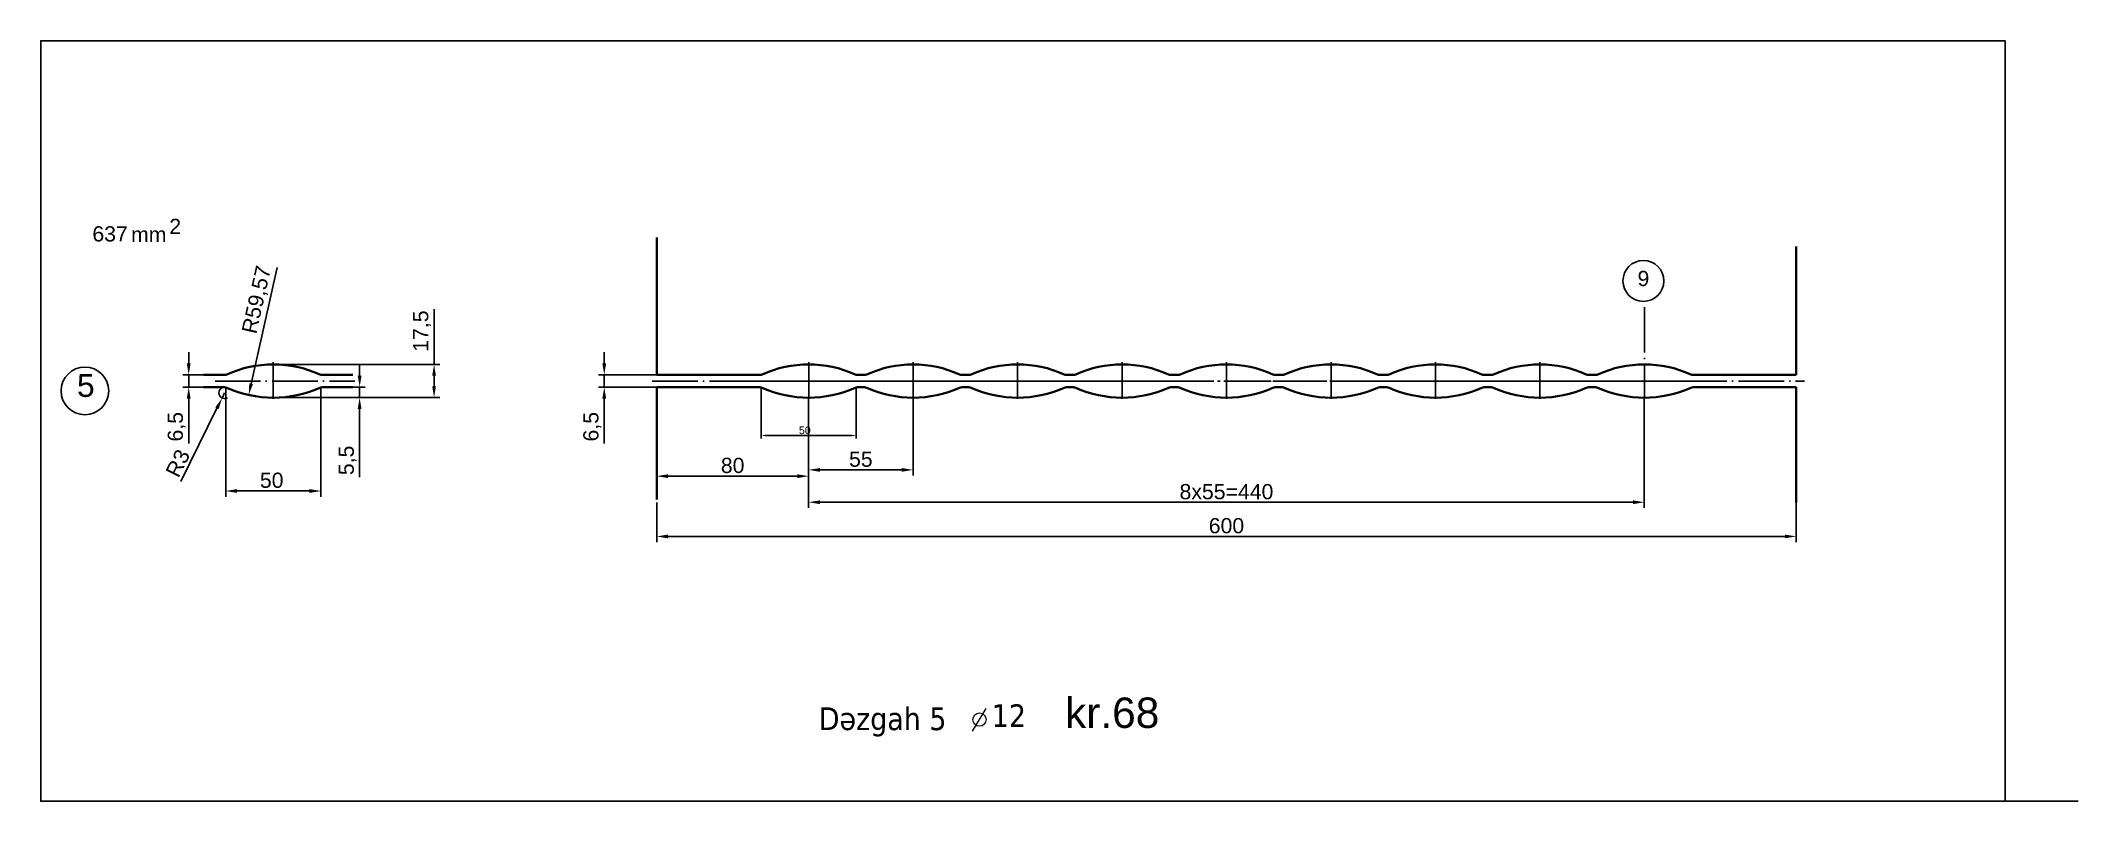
# Model space of a CAD drawing. Header units: millimetres. Extents: x 6647 to 33601, y -1887 to 8501.
# Drawn here: x 32088 to 33161, y 6501 to 6901 of the extents above; entities that cross this region are included whole.
import ezdxf

# ---------------------------------------------------------------- set-up
doc = ezdxf.new("R2010")
doc.units = ezdxf.units.MM
doc.linetypes.add('ACAD_ISO04W100', pattern=[30, 24, -3, 0, -3])
for name, color, linetype, lineweight in [('осевые', 4, 'ACAD_ISO04W100', 25), ('размерные', 220, 'Continuous', 25), ('тонкая', 7, 'Continuous', 25), ('тонкий', 7, 'Continuous', 20)]:
    doc.layers.add(name, color=color, linetype=linetype, lineweight=lineweight)
doc.styles.add('s1v4', font='ARIAL.TTF', dxfattribs={"height": 4})
doc.styles.add('s4v4', font='ARIAL.TTF', dxfattribs={"height": 16})
doc.styles.get("Standard").update_dxf_attribs({"font": 'ARIAL.TTF'})
doc.dimstyles.new('s1v4', dxfattribs={"dimtxt": 4, "dimasz": 3, "dimexe": 1.5, "dimexo": 0, "dimgap": 0.7, "dimtad": 1, "dimtxsty": 'Standard', "dimcen": 2.5, "dimadec": 0, "dimazin": 0, "dimtfac": 1, "dimtix": 1, "dimtmove": 0, "dimatfit": 3, "dimfxl": 1, "dimarcsym": 0})
doc.dimstyles.new('s2v4', dxfattribs={"dimtxt": 8, "dimasz": 6, "dimexe": 3, "dimexo": 0, "dimgap": 1.5, "dimtad": 1, "dimtxsty": 'Standard', "dimcen": 2.5, "dimadec": 0, "dimazin": 0, "dimtfac": 1, "dimtmove": 0, "dimatfit": 3, "dimfxl": 1, "dimarcsym": 0})

msp = doc.modelspace()

# ---------------------------------------------------------------- texts
at = {"insert": (32931.7346, 6776.0202), "char_height": 8, "attachment_point": 5}
msp.add_mtext('9', dxfattribs=at)
at = {"layer": 'размерные', "style": 's4v4'}
msp.add_text('kr.68', height=16, dxfattribs=at).set_placement((32627.1824, 6539.6558))
at = {"layer": 'тонкая', "style": 's1v4'}
for s, p in [('637', (32115.0815, 6795.555)), ('mm', (32135.4502, 6795.2135)), ('2', (32155.5901, 6799.5026))]:
    msp.add_text(s, height=8, dxfattribs=at).set_placement(p)
at = {"layer": 'тонкий', "style": 's1v4'}
msp.add_text('5', height=12, dxfattribs=at).set_placement((32106.9794, 6713.7968))
at = {"layer": 'тонкий', "insert": (32497.5876, 6550.5195), "char_height": 12, "attachment_point": 1, "style": 's1v4'}
msp.add_mtext('{\\fTahoma|b0|i0|c238|p32;Dəzgah \\fTahoma|b0|i0|c0|p32;5}', dxfattribs=at)
at = {"layer": 'тонкий', "insert": (32588.6326, 6552.1044), "char_height": 12, "width": 33.292, "attachment_point": 1, "style": 's1v4'}
msp.add_mtext('{\\fTahoma|b0|i0|c162|p32;12\\fTxt|b0|i0|c238|p2; }', dxfattribs=at)

# ---------------------------------------------------------------- blocks, each defined once
blk = doc.blocks.new('*D154')
at = {"layer": 'Defpoints', "color": 0, "transparency": 16777216}
for p in [(32384.6, 6718.9), (32412.2, 6725.4), (32412.2, 6718.9)]:
    blk.add_point(p, dxfattribs=at)
at = {"layer": 'тонкий', "color": 0, "lineweight": -2, "transparency": 16777216}
for p, q in [((32384.6, 6731.4), (32384.6, 6737.4)), ((32412.2, 6725.4), (32381.6, 6725.4)), ((32412.2, 6718.9), (32381.6, 6718.9)), ((32384.6, 6725.4), (32384.6, 6718.9)), ((32384.6, 6712.9), (32384.6, 6689.2))]:
    blk.add_line(p, q, dxfattribs=at)
at = {"layer": 'тонкий', "color": 0, "transparency": 16777216}
for points in [[(32383.6, 6731.4), (32385.6, 6731.4), (32384.6, 6725.4)], [(32383.6, 6712.9), (32385.6, 6712.9), (32384.6, 6718.9)]]:
    blk.add_solid(points, dxfattribs=at)
at = {"layer": 'тонкий', "color": 0, "transparency": 16777216, "insert": (32378.3, 6698.1), "char_height": 8, "attachment_point": 5, "rotation": 90}
blk.add_mtext('6,5', dxfattribs=at)
blk = doc.blocks.new('*D91')
at = {"layer": 'Defpoints', "color": 0, "transparency": 16777216}
for p in [(32165.8, 6718.9), (32173.6, 6725.4), (32173.6, 6718.9)]:
    blk.add_point(p, dxfattribs=at)
at = {"layer": 'тонкий', "color": 0, "lineweight": -2, "transparency": 16777216}
for p, q in [((32165.8, 6731.4), (32165.8, 6737.4)), ((32173.6, 6725.4), (32162.8, 6725.4)), ((32173.6, 6718.9), (32162.8, 6718.9)), ((32165.8, 6725.4), (32165.8, 6718.9)), ((32165.8, 6712.9), (32165.8, 6689.2))]:
    blk.add_line(p, q, dxfattribs=at)
at = {"layer": 'тонкий', "color": 0, "transparency": 16777216}
for points in [[(32164.8, 6731.4), (32166.8, 6731.4), (32165.8, 6725.4)], [(32164.8, 6712.9), (32166.8, 6712.9), (32165.8, 6718.9)]]:
    blk.add_solid(points, dxfattribs=at)
at = {"layer": 'тонкий', "color": 0, "transparency": 16777216, "insert": (32159.5, 6698.1), "char_height": 8, "attachment_point": 5, "rotation": 90}
blk.add_mtext('6,5', dxfattribs=at)
blk = doc.blocks.new('*D92')
at = {"layer": 'Defpoints', "color": 0, "transparency": 16777216}
for p in [(32185.3, 6718.8), (32235.4, 6718.8), (32185.3, 6664.3)]:
    blk.add_point(p, dxfattribs=at)
at = {"layer": 'тонкий', "color": 0, "lineweight": -2, "transparency": 16777216}
for p, q in [((32185.3, 6718.8), (32185.3, 6661.3)), ((32235.4, 6718.8), (32235.4, 6661.3)), ((32229.4, 6664.3), (32191.3, 6664.3))]:
    blk.add_line(p, q, dxfattribs=at)
at = {"layer": 'тонкий', "color": 0, "transparency": 16777216}
for points in [[(32191.3, 6665.3), (32191.3, 6663.3), (32185.3, 6664.3)], [(32229.4, 6665.3), (32229.4, 6663.3), (32235.4, 6664.3)]]:
    blk.add_solid(points, dxfattribs=at)
at = {"layer": 'тонкий', "color": 0, "transparency": 16777216, "insert": (32209.5, 6669.9), "char_height": 8, "attachment_point": 5}
blk.add_mtext('50', dxfattribs=at)
blk = doc.blocks.new('*D162')
at = {"layer": 'Defpoints', "color": 0, "transparency": 16777216}
for p in [(32252.2, 6718.9), (32255.8, 6718.9), (32210.4, 6713.4)]:
    blk.add_point(p, dxfattribs=at)
at = {"layer": 'тонкий', "color": 0, "lineweight": -2, "transparency": 16777216}
for p, q in [((32255.8, 6724.9), (32255.8, 6730.9)), ((32252.2, 6718.9), (32258.8, 6718.9)), ((32255.8, 6718.9), (32255.8, 6713.4)), ((32210.4, 6713.4), (32258.8, 6713.4)), ((32255.8, 6707.4), (32255.8, 6671.6))]:
    blk.add_line(p, q, dxfattribs=at)
at = {"layer": 'тонкий', "color": 0, "transparency": 16777216}
for points in [[(32254.8, 6724.9), (32256.8, 6724.9), (32255.8, 6718.9)], [(32254.8, 6707.4), (32256.8, 6707.4), (32255.8, 6713.4)]]:
    blk.add_solid(points, dxfattribs=at)
at = {"layer": 'тонкий', "color": 0, "transparency": 16777216, "insert": (32249.5, 6680.4), "char_height": 8, "attachment_point": 5, "rotation": 90}
blk.add_mtext('5,5', dxfattribs=at)
blk = doc.blocks.new('*D93')
at = {"layer": 'Defpoints', "color": 0, "transparency": 16777216}
for p in [(32211.1, 6730.9), (32295, 6730.9), (32255, 6713.4)]:
    blk.add_point(p, dxfattribs=at)
at = {"layer": 'тонкий', "color": 0, "lineweight": -2, "transparency": 16777216}
for p, q in [((32295, 6730.9), (32295, 6760)), ((32211.1, 6730.9), (32298, 6730.9)), ((32295, 6719.4), (32295, 6724.9)), ((32255, 6713.4), (32298, 6713.4))]:
    blk.add_line(p, q, dxfattribs=at)
at = {"layer": 'тонкий', "color": 0, "transparency": 16777216}
for points in [[(32294, 6724.9), (32296, 6724.9), (32295, 6730.9)], [(32294, 6719.4), (32296, 6719.4), (32295, 6713.4)]]:
    blk.add_solid(points, dxfattribs=at)
at = {"layer": 'тонкий', "color": 0, "transparency": 16777216, "insert": (32288.7, 6748.4), "char_height": 8, "attachment_point": 5, "rotation": 90}
blk.add_mtext('17,5', dxfattribs=at)
blk = doc.blocks.new('*D163')
at = {"layer": 'Defpoints', "color": 0, "transparency": 16777216}
for p in [(32184.7, 6715.9), (32183.4, 6713.2)]:
    blk.add_point(p, dxfattribs=at)
at = {"layer": 'тонкий', "color": 0, "lineweight": -2, "transparency": 16777216}
for p, q in [((32184.7, 6715.9), (32183.4, 6713.2)), ((32161.6, 6669.3), (32180.7, 6707.8))]:
    blk.add_line(p, q, dxfattribs=at)
blk.add_arc((32184.7, 6715.9), 3, 90, 300.9069, dxfattribs=at)
at = {"layer": 'тонкий', "color": 0, "transparency": 16777216}
blk.add_solid([(32179.8, 6708.3), (32181.6, 6707.4), (32183.4, 6713.2)], dxfattribs=at)
at = {"layer": 'тонкий', "color": 0, "transparency": 16777216, "insert": (32160.1, 6678.9), "char_height": 8, "attachment_point": 5, "rotation": 63.6111}
blk.add_mtext('R3', dxfattribs=at)
blk = doc.blocks.new('*D164')
at = {"layer": 'Defpoints', "color": 0, "transparency": 16777216}
for p in [(32210.4, 6773), (32197.4, 6714.8)]:
    blk.add_point(p, dxfattribs=at)
at = {"layer": 'тонкий', "color": 0, "lineweight": -2, "transparency": 16777216}
blk.add_line((32212.3, 6781.8), (32198.7, 6720.7), dxfattribs=at)
at = {"layer": 'тонкий', "color": 0, "transparency": 16777216}
blk.add_solid([(32197.7, 6720.9), (32199.6, 6720.5), (32197.4, 6714.8)], dxfattribs=at)
at = {"layer": 'тонкий', "color": 0, "transparency": 16777216, "insert": (32202.1, 6764.8), "char_height": 8, "attachment_point": 5, "rotation": 77.385}
blk.add_mtext('R59,57', dxfattribs=at)
blk = doc.blocks.new('*D94')
at = {"layer": 'Defpoints', "color": 0, "transparency": 16777216}
for p in [(32467.2, 6718.8), (32517.3, 6718.8), (32467.2, 6693.5)]:
    blk.add_point(p, dxfattribs=at)
at = {"layer": 'тонкая', "color": 0, "lineweight": -2, "transparency": 16777216}
for p, q in [((32467.2, 6718.8), (32467.2, 6692)), ((32517.3, 6718.8), (32517.3, 6692)), ((32514.3, 6693.5), (32470.2, 6693.5))]:
    blk.add_line(p, q, dxfattribs=at)
at = {"layer": 'тонкая', "color": 0, "transparency": 16777216}
for points in [[(32470.2, 6694), (32470.2, 6693), (32467.2, 6693.5)], [(32514.3, 6694), (32514.3, 6693), (32517.3, 6693.5)]]:
    blk.add_solid(points, dxfattribs=at)
at = {"layer": 'тонкая', "color": 0, "transparency": 16777216, "insert": (32490.2, 6696.2), "char_height": 4, "attachment_point": 5}
blk.add_mtext('50', dxfattribs=at)
blk = doc.blocks.new('*D165')
at = {"layer": 'Defpoints', "color": 0, "transparency": 16777216}
for p in [(32492.2, 6712.7), (32412.2, 6672.9), (32412.2, 6672.1)]:
    blk.add_point(p, dxfattribs=at)
at = {"layer": 'тонкий', "color": 0, "lineweight": -2, "transparency": 16777216}
for p, q in [((32492.2, 6712.7), (32492.2, 6669.1)), ((32412.2, 6672.9), (32412.2, 6669.1)), ((32486.2, 6672.1), (32418.2, 6672.1))]:
    blk.add_line(p, q, dxfattribs=at)
at = {"layer": 'тонкий', "color": 0, "transparency": 16777216}
for points in [[(32418.2, 6673.1), (32418.2, 6671.1), (32412.2, 6672.1)], [(32486.2, 6673.1), (32486.2, 6671.1), (32492.2, 6672.1)]]:
    blk.add_solid(points, dxfattribs=at)
at = {"layer": 'тонкий', "color": 0, "transparency": 16777216, "insert": (32452.2, 6677.7), "char_height": 8, "attachment_point": 5}
blk.add_mtext('80', dxfattribs=at)
blk = doc.blocks.new('*D166')
at = {"layer": 'Defpoints', "color": 0, "transparency": 16777216}
for p in [(32547.2, 6713.4), (32492.2, 6684.9), (32492.2, 6675.4)]:
    blk.add_point(p, dxfattribs=at)
at = {"layer": 'тонкий', "color": 0, "lineweight": -2, "transparency": 16777216}
for p, q in [((32547.2, 6713.4), (32547.2, 6672.4)), ((32492.2, 6684.9), (32492.2, 6672.4)), ((32541.2, 6675.4), (32498.2, 6675.4))]:
    blk.add_line(p, q, dxfattribs=at)
at = {"layer": 'тонкий', "color": 0, "transparency": 16777216}
for points in [[(32498.2, 6676.4), (32498.2, 6674.4), (32492.2, 6675.4)], [(32541.2, 6676.4), (32541.2, 6674.4), (32547.2, 6675.4)]]:
    blk.add_solid(points, dxfattribs=at)
at = {"layer": 'тонкий', "color": 0, "transparency": 16777216, "insert": (32519.7, 6681), "char_height": 8, "attachment_point": 5}
blk.add_mtext('55', dxfattribs=at)
blk = doc.blocks.new('*D167')
at = {"layer": 'Defpoints', "color": 0, "transparency": 16777216}
for p in [(32932.2, 6712.7), (32492.2, 6669.1), (32932.2, 6658.4)]:
    blk.add_point(p, dxfattribs=at)
at = {"layer": 'тонкий', "color": 0, "lineweight": -2, "transparency": 16777216}
for p, q in [((32932.2, 6712.7), (32932.2, 6655.4)), ((32492.2, 6669.1), (32492.2, 6655.4)), ((32498.2, 6658.4), (32926.2, 6658.4))]:
    blk.add_line(p, q, dxfattribs=at)
at = {"layer": 'тонкий', "color": 0, "transparency": 16777216}
for points in [[(32498.2, 6659.4), (32498.2, 6657.4), (32492.2, 6658.4)], [(32926.2, 6659.4), (32926.2, 6657.4), (32932.2, 6658.4)]]:
    blk.add_solid(points, dxfattribs=at)
at = {"layer": 'тонкий', "color": 0, "transparency": 16777216, "insert": (32712.2, 6663.9), "char_height": 8, "attachment_point": 5}
blk.add_mtext('8x55=440', dxfattribs=at)
blk = doc.blocks.new('*D168')
at = {"layer": 'Defpoints', "color": 0, "transparency": 16777216}
for p in [(32412.2, 6658.2), (33012.2, 6658.2), (32412.2, 6640.4)]:
    blk.add_point(p, dxfattribs=at)
at = {"layer": 'тонкий', "color": 0, "lineweight": -2, "transparency": 16777216}
for p, q in [((32412.2, 6658.2), (32412.2, 6637.4)), ((33012.2, 6658.2), (33012.2, 6637.4)), ((33006.2, 6640.4), (32418.2, 6640.4))]:
    blk.add_line(p, q, dxfattribs=at)
at = {"layer": 'тонкий', "color": 0, "transparency": 16777216}
for points in [[(32418.2, 6641.4), (32418.2, 6639.4), (32412.2, 6640.4)], [(33006.2, 6641.4), (33006.2, 6639.4), (33012.2, 6640.4)]]:
    blk.add_solid(points, dxfattribs=at)
at = {"layer": 'тонкий', "color": 0, "transparency": 16777216, "insert": (32712.2, 6646), "char_height": 8, "attachment_point": 5}
blk.add_mtext('600', dxfattribs=at)

# ---------------------------------------------------------------- dimensions: what is measured, and where the dimension line sits
at = {"layer": 'тонкая'}
dim = msp.add_linear_dim(base=(32467.2208, 6693.4943), p1=(32517.2667, 6718.8203), p2=(32467.2208, 6718.8203), dimstyle='s1v4', override={"dimdec": 0}, dxfattribs=at)
dim.commit()
dim.dimension.update_dxf_attribs({"geometry": '*D94', "text_midpoint": (32490.1545, 6693.4943), "dimtype": 160})
at = {"layer": 'тонкий'}
for center, mpoint, picture, middle in [((32210.362, 6772.9569), (32197.352, 6714.825), '*D164', (32208.2317, 6763.4379)), ((32184.7101, 6715.8869), (32183.3767, 6713.1995), '*D163', (32165.1352, 6676.4343))]:
    dim = msp.add_radius_dim(center=center, mpoint=mpoint, dimstyle='s2v4', dxfattribs=at)
    dim.commit()
    dim.dimension.update_dxf_attribs({"geometry": picture, "text_midpoint": middle, "dimtype": 164})
for base, p1, p2, picture, middle in [((32295.0434, 6730.8825), (32254.959, 6713.3869), (32211.0622, 6730.8825), '*D93', (32295.0434, 6748.4261)), ((32255.8042, 6718.8869), (32210.362, 6713.3869), (32252.1734, 6718.8869), '*D162', (32255.8042, 6680.4252))]:
    dim = msp.add_linear_dim(base=base, p1=p1, p2=p2, angle=90, dimstyle='s2v4', dxfattribs=at)
    dim.commit()
    dim.dimension.update_dxf_attribs({"geometry": picture, "text_midpoint": middle, "dimtype": 160})
for base, p1, p2, picture, middle in [((32165.7642, 6718.8869), (32173.5737, 6725.3869), (32173.5737, 6718.8869), '*D91', (32159.4565, 6698.0527)), ((32384.5732, 6718.8869), (32412.2437, 6725.3869), (32412.2437, 6718.8869), '*D154', (32378.2656, 6698.0527))]:
    dim = msp.add_linear_dim(base=base, p1=p1, p2=p2, angle=90, dimstyle='s2v4', dxfattribs=at)
    dim.commit()
    dim.dimension.update_dxf_attribs({"geometry": picture, "text_midpoint": middle})
dim = msp.add_linear_dim(base=(32185.3391, 6664.3296), p1=(32235.385, 6718.8203), p2=(32185.3391, 6718.8203), dimstyle='s2v4', override={"dimdec": 0}, dxfattribs=at)
dim.commit()
dim.dimension.update_dxf_attribs({"geometry": '*D92', "text_midpoint": (32209.5427, 6664.3296), "dimtype": 160})
for base, p1, p2, picture, middle in [((32412.2437, 6672.1199), (32492.2437, 6712.7369), (32412.2437, 6672.8501), '*D165', (32452.2437, 6677.7045)), ((32492.2437, 6675.4208), (32547.2437, 6713.3869), (32492.2437, 6684.9412), '*D166', (32519.7437, 6680.989)), ((32412.2437, 6640.4373), (33012.2437, 6658.1805), (32412.2437, 6658.1805), '*D168', (32712.2437, 6646.0219))]:
    dim = msp.add_linear_dim(base=base, p1=p1, p2=p2, dimstyle='s2v4', dxfattribs=at)
    dim.commit()
    dim.dimension.update_dxf_attribs({"geometry": picture, "text_midpoint": middle})
dim = msp.add_linear_dim(base=(32932.2437, 6658.3572), p1=(32492.2437, 6669.1199), p2=(32932.2437, 6712.7369), text='8x55=<>', dimstyle='s2v4', dxfattribs=at)
dim.commit()
dim.dimension.update_dxf_attribs({"geometry": '*D167', "text_midpoint": (32712.2437, 6663.9418)})

# ---------------------------------------------------------------- linework, layer by layer
at = {"lineweight": 40}
for p, q in [((32412.2437, 6725.3869), (32412.2437, 6797.73)), ((33012.2437, 6725.3869), (33012.2437, 6792.9877)), ((32173.5737, 6725.3869), (32184.7101, 6725.3869)), ((32173.5737, 6718.8869), (32184.7101, 6718.8869)), ((32252.1734, 6725.3869), (32236.0139, 6725.3869)), ((32252.1734, 6718.8869), (32236.0139, 6718.8869)), ((32412.2437, 6725.3869), (32466.5918, 6725.3869)), ((32412.2437, 6718.8869), (32412.2437, 6659.8238)), ((32412.2437, 6718.8869), (32466.5918, 6718.8869)), ((32521.5918, 6725.3869), (32517.8956, 6725.3869)), ((32521.5918, 6718.8869), (32517.8956, 6718.8869)), ((32576.5918, 6725.3869), (32572.8956, 6725.3869)), ((32576.5918, 6718.8869), (32572.8956, 6718.8869)), ((32631.5918, 6725.3869), (32627.8956, 6725.3869)), ((32631.5918, 6718.8869), (32627.8956, 6718.8869)), ((32686.5918, 6725.3869), (32682.8956, 6725.3869)), ((32686.5918, 6718.8869), (32682.8956, 6718.8869)), ((32741.5918, 6725.3869), (32737.8956, 6725.3869)), ((32741.5918, 6718.8869), (32737.8956, 6718.8869)), ((32796.5918, 6725.3869), (32792.8956, 6725.3869)), ((32796.5918, 6718.8869), (32792.8956, 6718.8869)), ((32851.5918, 6725.3869), (32847.8956, 6725.3869)), ((32851.5918, 6718.8869), (32847.8956, 6718.8869)), ((32906.5918, 6725.3869), (32902.8956, 6725.3869)), ((32906.5918, 6718.8869), (32902.8956, 6718.8869)), ((33012.2437, 6725.3869), (32957.8956, 6725.3869)), ((33012.2437, 6718.8869), (32957.8956, 6718.8869)), ((33012.2437, 6718.8869), (33012.2437, 6658.1805))]:
    msp.add_line(p, q, dxfattribs=at)
at = {"color": 2}
for points in [[(32087.9041, 6501.1184), (32087.9041, 6901.1184), (33122.1703, 6901.1184), (33122.1703, 6501.1184), (32087.9041, 6501.1184), (32087.9041, 6901.1184)], [(32126.4165, 6501.1184), (33160.6826, 6501.1184)], [(32126.4165, 6501.1184), (33160.6827, 6501.1184)], [(32126.4165, 6501.1184), (33160.6827, 6501.1184)], [(32126.4165, 6501.1184), (33160.6827, 6501.1184)], [(32126.4165, 6501.1184), (33160.6826, 6501.1184)], [(32126.4165, 6501.1184), (33160.6826, 6501.1184)], [(32126.4165, 6501.1184), (33160.6826, 6501.1184)]]:
    msp.add_lwpolyline(points, dxfattribs=at)
msp.add_circle((32931.7365, 6774.8144), 10.7536)
at = {"lineweight": 40}
for centre, radius, start, end in [((32210.362, 6671.3169), 59.57, 65.7969718, 114.2030282), ((32492.2437, 6671.3169), 59.57, 65.7969718, 114.2030282), ((32547.2437, 6671.3169), 59.57, 65.7969718, 114.2030282), ((32602.2437, 6671.3169), 59.57, 65.7969718, 114.2030282), ((32657.2437, 6671.3169), 59.57, 65.7969718, 114.2030282), ((32712.2437, 6671.3169), 59.57, 65.7969718, 114.2030282), ((32767.2437, 6671.3169), 59.57, 65.7969718, 114.2030282), ((32822.2437, 6671.3169), 59.57, 65.7969718, 114.2030282), ((32877.2437, 6671.3169), 59.57, 65.7969718, 114.2030282), ((32932.2437, 6671.3169), 59.57, 65.7969718, 114.2030282), ((32184.7101, 6728.3869), 3, 270, 294.2030282), ((32184.7101, 6715.8869), 3, 65.7969718, 90), ((32210.362, 6772.9569), 59.57, 245.7969718, 294.2030282), ((32236.0139, 6728.3869), 3, 245.7969718, 270), ((32236.0139, 6715.8869), 3, 90, 114.2030282), ((32466.5918, 6728.3869), 3, 270, 294.2030282), ((32466.5918, 6715.8869), 3, 65.7969718, 90), ((32492.2437, 6772.9569), 59.57, 245.7969718, 294.2030282), ((32517.8956, 6728.3869), 3, 245.7969718, 270), ((32517.8956, 6715.8869), 3, 90, 114.2030282), ((32521.5918, 6728.3869), 3, 270, 294.2030282), ((32521.5918, 6715.8869), 3, 65.7969718, 90), ((32547.2437, 6772.9569), 59.57, 245.7969718, 294.2030282), ((32572.8956, 6728.3869), 3, 245.7969718, 270), ((32572.8956, 6715.8869), 3, 90, 114.2030282), ((32576.5918, 6728.3869), 3, 270, 294.2030282), ((32576.5918, 6715.8869), 3, 65.7969718, 90), ((32602.2437, 6772.9569), 59.57, 245.7969718, 294.2030282), ((32627.8956, 6728.3869), 3, 245.7969718, 270), ((32627.8956, 6715.8869), 3, 90, 114.2030282), ((32631.5918, 6728.3869), 3, 270, 294.2030282), ((32631.5918, 6715.8869), 3, 65.7969718, 90), ((32657.2437, 6772.9569), 59.57, 245.7969718, 294.2030282), ((32682.8956, 6728.3869), 3, 245.7969718, 270), ((32682.8956, 6715.8869), 3, 90, 114.2030282), ((32686.5918, 6728.3869), 3, 270, 294.2030282), ((32686.5918, 6715.8869), 3, 65.7969718, 90), ((32712.2437, 6772.9569), 59.57, 245.7969718, 294.2030282), ((32737.8956, 6728.3869), 3, 245.7969718, 270), ((32737.8956, 6715.8869), 3, 90, 114.2030282), ((32741.5918, 6728.3869), 3, 270, 294.2030282), ((32741.5918, 6715.8869), 3, 65.7969718, 90), ((32767.2437, 6772.9569), 59.57, 245.7969718, 294.2030282), ((32792.8956, 6728.3869), 3, 245.7969718, 270), ((32792.8956, 6715.8869), 3, 90, 114.2030282), ((32796.5918, 6728.3869), 3, 270, 294.2030282), ((32796.5918, 6715.8869), 3, 65.7969718, 90), ((32822.2437, 6772.9569), 59.57, 245.7969718, 294.2030282), ((32847.8956, 6728.3869), 3, 245.7969718, 270), ((32847.8956, 6715.8869), 3, 90, 114.2030282), ((32851.5918, 6728.3869), 3, 270, 294.2030282), ((32851.5918, 6715.8869), 3, 65.7969718, 90), ((32877.2437, 6772.9569), 59.57, 245.7969718, 294.2030282), ((32902.8956, 6728.3869), 3, 245.7969718, 270), ((32902.8956, 6715.8869), 3, 90, 114.2030282), ((32906.5918, 6728.3869), 3, 270, 294.2030282), ((32906.5918, 6715.8869), 3, 65.7969718, 90), ((32932.2437, 6772.9569), 59.57, 245.7969718, 294.2030282), ((32957.8956, 6728.3869), 3, 245.7969718, 270), ((32957.8956, 6715.8869), 3, 90, 114.2030282)]:
    msp.add_arc(centre, radius, start, end, dxfattribs=at)
at = {"layer": 'осевые'}
for p, q in [((32932.2437, 6761.0683), (32932.2437, 6712.7369)), ((32210.362, 6732.037), (32210.362, 6712.7369)), ((32492.2437, 6732.037), (32492.2437, 6712.7369)), ((32547.2437, 6732.037), (32547.2437, 6712.7369)), ((32602.2437, 6732.037), (32602.2437, 6712.7369)), ((32657.2437, 6732.037), (32657.2437, 6712.7369)), ((32712.2437, 6732.037), (32712.2437, 6712.7369)), ((32767.2437, 6732.037), (32767.2437, 6712.7369)), ((32822.2437, 6732.037), (32822.2437, 6712.7369)), ((32877.2437, 6732.037), (32877.2437, 6712.7369)), ((32179.6729, 6722.1369), (32253.305, 6722.1369)), ((32409.8816, 6722.1369), (33016.4712, 6722.1369)), ((32461.5546, 6722.1369), (32535.1867, 6722.1369)), ((32516.5546, 6722.1369), (32590.1867, 6722.1369)), ((32571.5546, 6722.1369), (32645.1867, 6722.1369)), ((32626.5546, 6722.1369), (32700.1867, 6722.1369)), ((32681.5546, 6722.1369), (32755.1867, 6722.1369)), ((32736.5546, 6722.1369), (32810.1867, 6722.1369)), ((32791.5546, 6722.1369), (32865.1867, 6722.1369)), ((32846.5546, 6722.1369), (32920.1867, 6722.1369)), ((32901.5546, 6722.1369), (32975.1867, 6722.1369))]:
    msp.add_line(p, q, dxfattribs=at)
at = {"layer": 'тонкая'}
msp.add_circle((32111.1424, 6716.9472), 12.5323, dxfattribs=at)
at = {"layer": 'тонкий'}
msp.add_line((32578.4428, 6538.033), (32585.7246, 6549.8002), dxfattribs=at)
msp.add_circle((32582.1661, 6544.0498), 3.4722, dxfattribs=at)

msp.set_redraw_order([(e.dxf.handle, doc.entitydb.next_handle()) for e in msp.query("TEXT MTEXT ATTDEF DIMENSION ARC_DIMENSION")])  # texts and dimensions are drawn at this point

doc.saveas('drawing.dxf')
